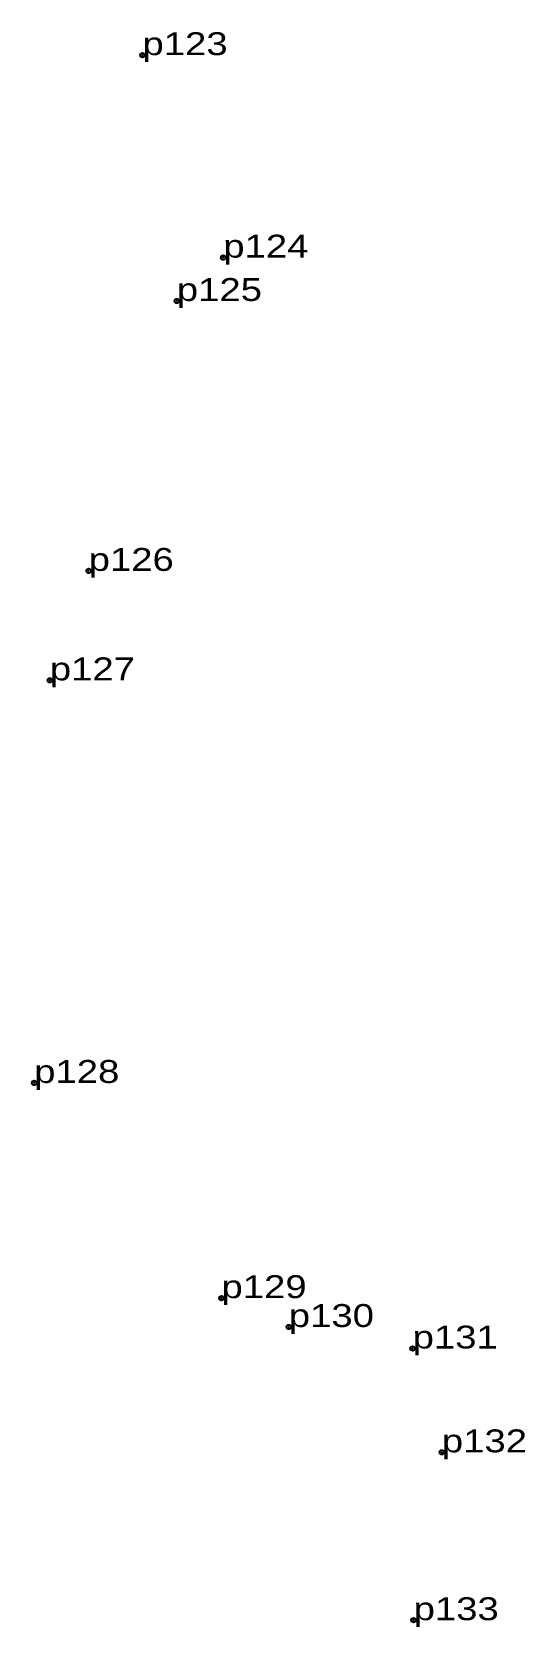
# Model space of a CAD drawing. Header units: metres. Extents: x 543607 to 546308, y 1834524 to 1839461.
# Drawn here: x 543675.6 to 543714.4, y 1837805.8 to 1837931.2 of the extents above; entities that cross this region are included whole.
import ezdxf

# ---------------------------------------------------------------- set-up
doc = ezdxf.new("R2010")
doc.units = ezdxf.units.M
doc.header["$LTSCALE"] = 0.72
doc.header["$PDMODE"] = 32
doc.header["$PDSIZE"] = 0.36
doc.layers.add('12', color=7, linetype='Continuous')
doc.layers.add('7', color=7, linetype='Continuous')

msp = doc.modelspace()

# ---------------------------------------------------------------- texts
at = {"layer": '12', "width": 1.25}
for s, p in [('p123', (543684.32, 1837929.34)), ('p123', (543684.32, 1837929.34)), ('p124', (543690.67, 1837913.43)), ('p124', (543690.67, 1837913.43)), ('p125', (543687.02, 1837910.02)), ('p125', (543687.02, 1837910.02)), ('p126', (543680.09, 1837888.81)), ('p126', (543680.09, 1837888.81)), ('p127', (543677.04, 1837880.21)), ('p127', (543677.04, 1837880.21)), ('p128', (543675.81, 1837848.57)), ('p128', (543675.81, 1837848.57)), ('p129', (543690.53, 1837831.66)), ('p129', (543690.53, 1837831.66)), ('p130', (543695.82, 1837829.39)), ('p130', (543695.82, 1837829.39)), ('p131', (543705.55, 1837827.7)), ('p131', (543705.55, 1837827.7)), ('p132', (543707.85, 1837819.54)), ('p132', (543707.85, 1837819.54)), ('p133', (543705.63, 1837806.35)), ('p133', (543705.63, 1837806.35))]:
    msp.add_text(s, height=1.8, dxfattribs=at).set_placement(p)

# ---------------------------------------------------------------- linework, layer by layer
at = {"layer": '7'}
for p in [(543684.32, 1837929.34), (543690.67, 1837913.43), (543687.02, 1837910.02), (543680.09, 1837888.81), (543677.04, 1837880.21), (543675.81, 1837848.57), (543690.53, 1837831.66), (543695.82, 1837829.39), (543705.55, 1837827.7), (543707.85, 1837819.54), (543705.63, 1837806.35)]:
    msp.add_point(p, dxfattribs=at)

msp.set_redraw_order([(e.dxf.handle, doc.entitydb.next_handle()) for e in msp.query("TEXT MTEXT ATTDEF DIMENSION ARC_DIMENSION")])  # texts and dimensions are drawn at this point

doc.saveas('drawing.dxf')
